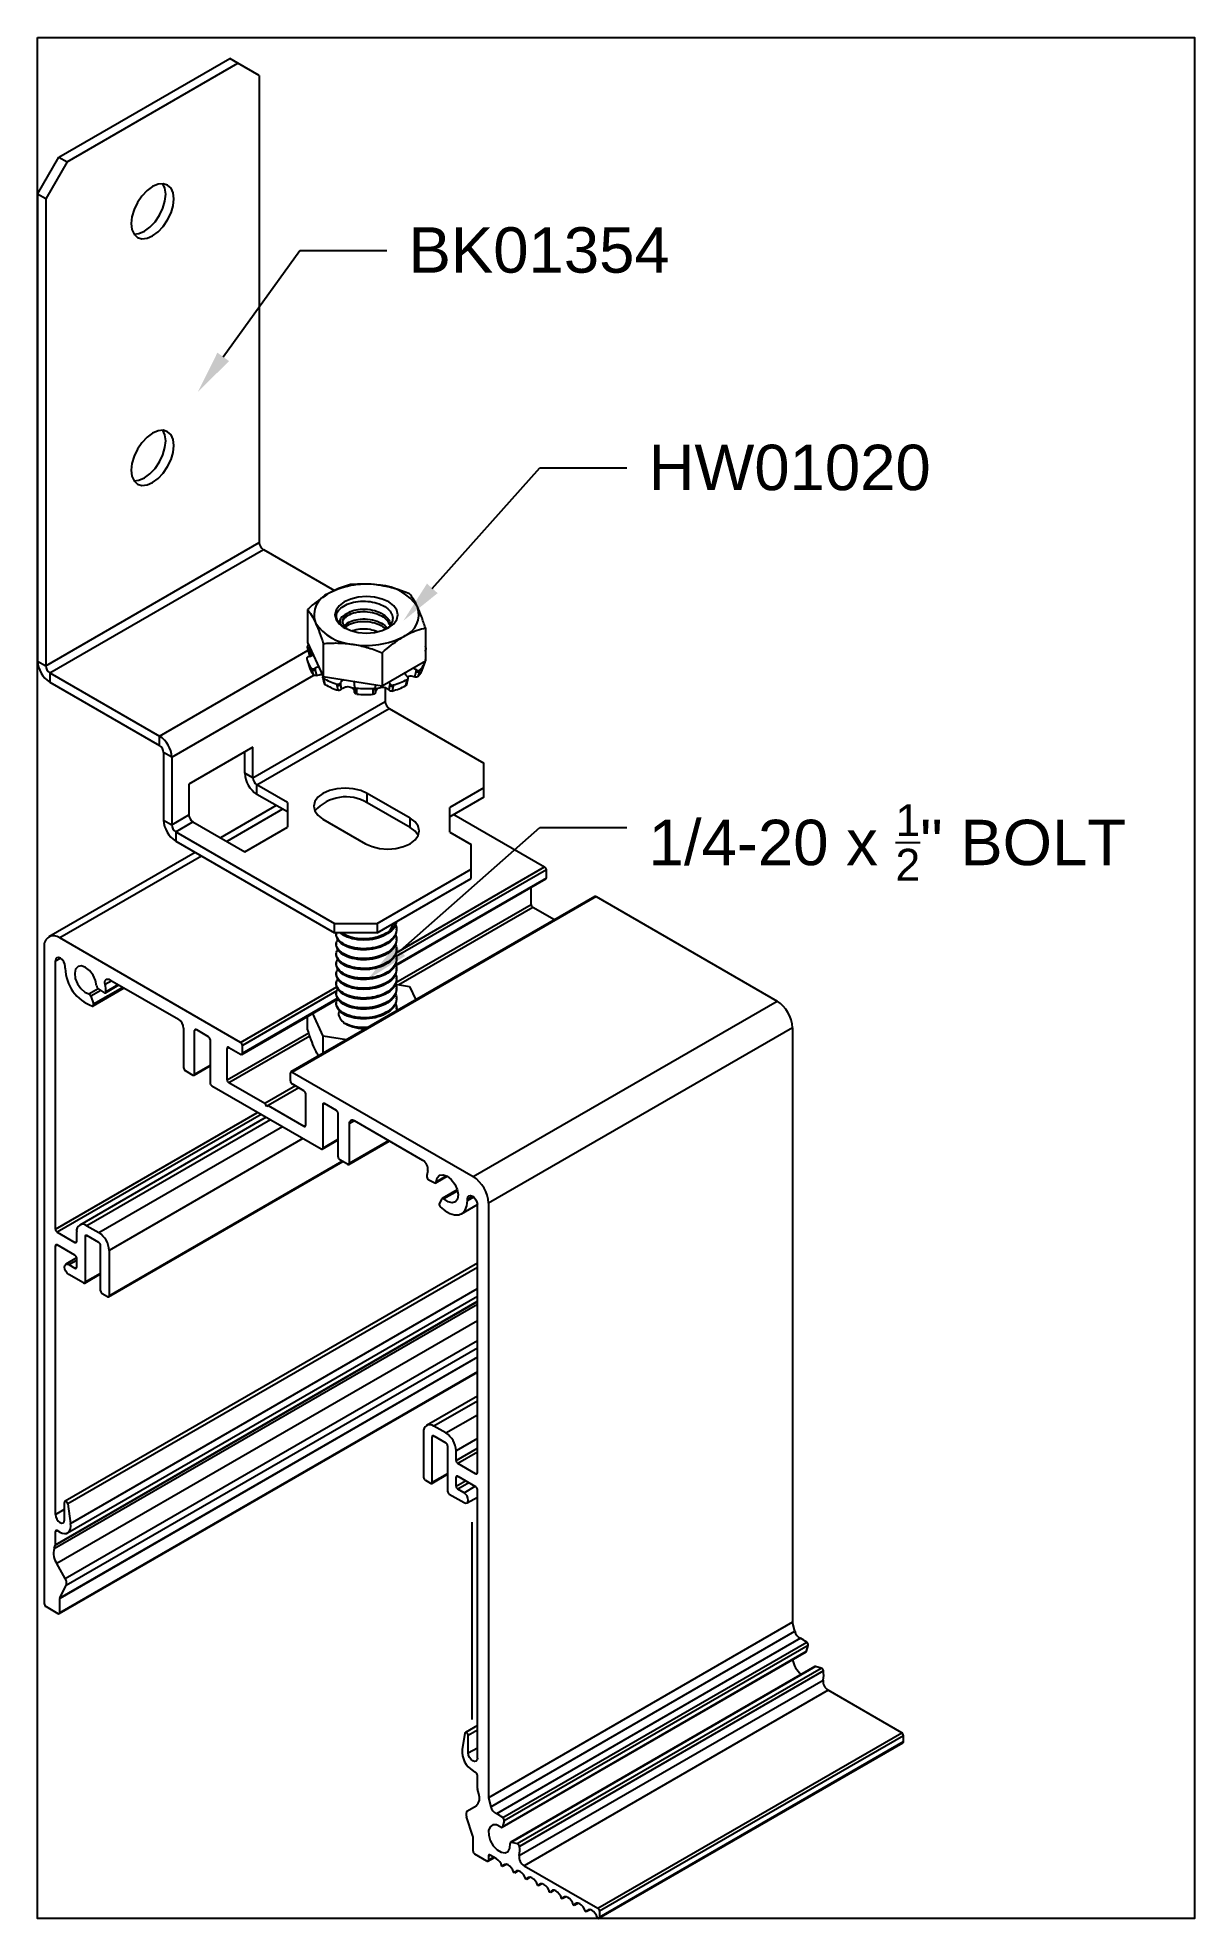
# Model space of a CAD drawing. Extents: x 0 to 4.79, y -7.78 to 0.
import ezdxf
from ezdxf import colors
from ezdxf.entities.mleader import LeaderData, LeaderLine
from ezdxf.math import Vec2, Vec3

# ---------------------------------------------------------------- set-up
doc = ezdxf.new("R2010")
doc.units = 0
doc.header["$LTSCALE"] = 0.5
doc.header["$MEASUREMENT"] = 0
for name, color, linetype in [('FAB DWG', 221, 'CONTINUOUS'), ('Hardware', 242, 'CONTINUOUS'), ('Housing', 150, 'CONTINUOUS'), ('Mounting', 4, 'CONTINUOUS')]:
    doc.layers.add(name, color=color, linetype=linetype)
doc.layers.add('Text-Unprinted', color=131, linetype='CONTINUOUS', plot=False)
doc.styles.get("Standard").update_dxf_attribs({"font": 'arial.ttf'})

msp = doc.modelspace()

# ---------------------------------------------------------------- linework, layer by layer
at = {"layer": 'Hardware', "transparency": 16777216}
for p, q in [((1.1172, -2.367), (1.1172, -2.5037)), ((1.6052, -2.4425), (1.6052, -2.5792)), ((1.116, -2.5233), (1.1181, -2.53)), ((1.1172, -2.5037), (1.1826, -2.6446)), ((1.1258, -2.553), (1.1182, -2.528)), ((1.1223, -2.5622), (1.1245, -2.5616)), ((1.1261, -2.5257), (1.124, -2.526)), ((1.124, -2.526), (1.1261, -2.5327)), ((1.1261, -2.5257), (1.1261, -2.5327)), ((1.1261, -2.5327), (1.1319, -2.5578)), ((1.1826, -2.5078), (1.1826, -2.6446)), ((1.4266, -2.5456), (1.4266, -2.6823)), ((1.6063, -2.5372), (1.6085, -2.5305)), ((1.1157, -2.5772), (1.1255, -2.6064)), ((1.1358, -2.6159), (1.1339, -2.6099)), ((1.1431, -2.6381), (1.1358, -2.6159)), ((1.1491, -2.6096), (1.1472, -2.6106)), ((1.1472, -2.6106), (1.1491, -2.6166)), ((1.1491, -2.6096), (1.1491, -2.6166)), ((1.1491, -2.6166), (1.1547, -2.6395)), ((1.1826, -2.6446), (1.4266, -2.6823)), ((1.4266, -2.6823), (1.6052, -2.5792)), ((1.5295, -2.6443), (1.531, -2.6457)), ((1.5618, -2.6457), (1.5673, -2.6229)), ((1.5673, -2.6159), (1.5673, -2.6229)), ((1.5692, -2.617), (1.5673, -2.6159)), ((1.5673, -2.6229), (1.5692, -2.617)), ((1.5808, -2.6226), (1.5737, -2.6446)), ((1.5827, -2.6167), (1.5808, -2.6226)), ((1.5966, -2.6073), (1.6041, -2.5846)), ((1.6041, -2.5846), (1.6063, -2.5783)), ((1.1798, -2.6474), (1.1814, -2.6531)), ((1.1825, -2.6508), (1.1841, -2.6565)), ((1.1841, -2.6565), (1.1894, -2.677)), ((1.2395, -2.681), (1.2385, -2.6756)), ((1.2437, -2.701), (1.2395, -2.681)), ((1.2531, -2.6696), (1.2522, -2.6712)), ((1.2522, -2.6712), (1.2531, -2.6766)), ((1.2531, -2.6696), (1.2531, -2.6766)), ((1.2531, -2.6766), (1.2564, -2.6979)), ((1.3111, -2.6853), (1.3115, -2.6907)), ((1.3113, -2.6833), (1.3117, -2.6816)), ((1.3124, -2.7093), (1.3117, -2.6886)), ((1.3194, -2.6921), (1.3199, -2.6974)), ((1.3199, -2.6974), (1.3207, -2.7168)), ((1.3892, -2.7178), (1.3896, -2.6985)), ((1.3896, -2.6985), (1.39, -2.6932)), ((1.3984, -2.6899), (1.398, -2.7106)), ((1.3985, -2.679), (1.3984, -2.6829)), ((1.3984, -2.6829), (1.3987, -2.6846)), ((1.3985, -2.6915), (1.3989, -2.6861)), ((1.458, -2.6727), (1.4533, -2.6669)), ((1.455, -2.7009), (1.458, -2.6797)), ((1.458, -2.6727), (1.458, -2.6797)), ((1.4589, -2.6743), (1.458, -2.6727)), ((1.458, -2.6797), (1.4589, -2.6743)), ((1.4714, -2.6845), (1.4675, -2.7044)), ((1.4723, -2.6791), (1.4714, -2.6845)), ((1.524, -2.682), (1.5289, -2.6617)), ((1.5277, -2.6778), (1.5321, -2.658)), ((1.5289, -2.6617), (1.5304, -2.656)), ((1.5321, -2.6581), (1.5336, -2.6524)), ((1.2362, -3.7083), (1.2362, -3.7135)), ((1.4862, -3.693), (1.4862, -3.6879)), ((1.4862, -3.7339), (1.4862, -3.7288)), ((1.2362, -3.7492), (1.2362, -3.7543)), ((1.2362, -3.79), (1.2362, -3.7951)), ((1.4862, -3.7747), (1.4862, -3.7696)), ((1.4862, -3.8155), (1.4862, -3.8104)), ((1.2362, -3.8308), (1.2362, -3.8359)), ((1.2362, -3.8717), (1.2362, -3.8768)), ((1.4862, -3.8563), (1.4862, -3.8512)), ((1.2362, -3.9125), (1.2362, -3.9176)), ((1.2362, -3.9533), (1.2362, -3.9584)), ((1.4814, -3.9177), (1.5398, -3.9268)), ((1.4862, -3.8972), (1.4862, -3.8921)), ((1.4862, -3.938), (1.4862, -3.9329)), ((1.5398, -3.9268), (1.5656, -3.9824)), ((1.1826, -4.133), (1.1388, -4.0387)), ((1.2362, -3.9941), (1.2362, -3.9992)), ((1.4862, -3.9788), (1.4862, -3.9737)), ((1.4862, -4.0197), (1.4862, -4.0146)), ((1.1172, -4.1038), (1.1172, -4.0511)), ((1.279, -4.1479), (1.1826, -4.133)), ((1.1826, -4.2036), (1.1826, -4.133))]:
    msp.add_line(p, q, dxfattribs=at)
at = {"layer": 'Hardware', "transparency": 16777216, "flags": 128}
msp.add_lwpolyline([(1.4534, -2.3356), (1.4264, -2.3236), (1.3949, -2.3161), (1.3612, -2.3135), (1.3274, -2.3161), (1.296, -2.3236), (1.269, -2.3356), (1.2482, -2.3511), (1.2352, -2.3693), (1.2308, -2.3888), (1.2352, -2.4083), (1.2482, -2.4264), (1.269, -2.442), (1.296, -2.454), (1.3274, -2.4615), (1.3612, -2.4641), (1.3949, -2.4615), (1.4264, -2.454), (1.4534, -2.442), (1.4741, -2.4264), (1.4871, -2.4083), (1.4916, -2.3888), (1.4871, -2.3693), (1.4741, -2.3511), (1.4534, -2.3356)], dxfattribs=at)
at = {"layer": 'Hardware', "transparency": 16777216}
for centre, radius, start, end in [((1.2406, -2.3894), 0.0962, 110.74208, 199.461), ((1.3608, -2.5977), 0.3358, 80.2289, 117.35717), ((1.4058, -2.4661), 0.1997, 33.43888, 86.5665), ((1.3034, -2.3821), 0.0691, 195.87776, 241.97418), ((1.4818, -2.3881), 0.0962, 290.74208, 19.461), ((1.3165, -2.3114), 0.1997, 213.43888, 266.5665), ((1.3616, -2.1798), 0.3358, 260.2289, 297.35717), ((1.2086, -2.5537), 0.0981, 154.03865, 160.69898), ((1.124, -2.526), 0.00709, 214.89028, 287.75569), ((1.5191, -2.5517), 0.0923, 14.38289, 21.18266), ((1.6032, -2.5361), 0.00329, 305.92552, 341.06183), ((1.2152, -2.5436), 0.1049, 195.08451, 219.24134), ((1.2243, -2.5722), 0.1046, 199.12164, 219.06495), ((1.1429, -2.6074), 0.0111, 230.07355, 303.82893), ((1.5739, -2.6135), 0.0115, 235.09087, 307.47086), ((1.4944, -2.5703), 0.1087, 316.88065, 340.06796), ((1.4999, -2.5395), 0.1132, 316.99539, 339.95322), ((1.1868, -2.6515), 0.00565, 197.05421, 241.76044), ((1.3241, -2.4068), 0.282, 239.8746, 252.34173), ((1.3255, -2.4429), 0.2708, 239.81189, 252.40445), ((1.2433, -2.6695), 0.0121, 251.51123, 323.83651), ((1.3196, -2.6892), 0.00822, 190.12468, 271.80993), ((1.3612, -2.2631), 0.4311, 264.43904, 273.82884), ((1.3612, -2.3049), 0.4139, 264.39181, 273.87606), ((1.3902, -2.69), 0.00847, 266.46936, 350.26105), ((1.4679, -2.6731), 0.0119, 213.72895, 287.24483), ((1.3898, -2.4262), 0.2888, 285.61059, 297.67169), ((1.391, -2.3895), 0.3008, 285.67066, 297.61162), ((1.5265, -2.6564), 0.00581, 294.96878, 343.64219), ((1.4236, -3.646), 0.0629, 294.37466, 348.30833), ((1.3576, -3.9217), 0.1804, 241.95976, 271.1441)]:
    msp.add_arc(centre, radius, start, end, dxfattribs=at)
for points, knots in [([(1.2065, -2.2995), (1.1832, -2.3149), (1.1529, -2.3348), (1.1238, -2.361), (1.1172, -2.367)], [0, 0, 0, 0, 0.7718898, 1, 1, 1, 1]), ([(1.2958, -2.2639), (1.2736, -2.2703), (1.2441, -2.2788), (1.2139, -2.2954), (1.2065, -2.2995)], [0, 0, 0, 0, 0.754682, 1, 1, 1, 1]), ([(1.2369, -2.401), (1.2368, -2.3987), (1.2361, -2.3887), (1.243, -2.3711), (1.2651, -2.3518), (1.2975, -2.3379), (1.3363, -2.3316), (1.3769, -2.333), (1.4145, -2.3424), (1.4449, -2.3582), (1.4647, -2.3789), (1.4722, -2.4021), (1.4658, -2.4244), (1.456, -2.4394), (1.447, -2.4445), (1.4469, -2.4446)], [0, 0, 0, 0, 0.02874, 0.124331, 0.216902, 0.309459, 0.399958, 0.489499, 0.577924, 0.664464, 0.750808, 0.834361, 0.917973, 0.999148, 1, 1, 1, 1]), ([(1.4178, -2.2668), (1.4149, -2.2664), (1.393, -2.2631), (1.3517, -2.2602), (1.3146, -2.2627), (1.2958, -2.2639)], [0, 0, 0, 0, 0.0700689, 0.5307735, 1, 1, 1, 1]), ([(1.5398, -2.3016), (1.52, -2.2941), (1.48, -2.2789), (1.4387, -2.2709), (1.4178, -2.2668)], [0, 0, 0, 0, 0.495458, 1, 1, 1, 1]), ([(1.5725, -2.3561), (1.5717, -2.3545), (1.5658, -2.342), (1.5548, -2.3216), (1.5448, -2.3083), (1.5398, -2.3016)], [0, 0, 0, 0, 0.0700689, 0.5307735, 1, 1, 1, 1]), ([(1.1172, -2.367), (1.1225, -2.374), (1.1332, -2.3881), (1.1443, -2.4103), (1.1499, -2.4215)], [0, 0, 0, 0, 0.495458, 1, 1, 1, 1]), ([(1.2774, -2.3861), (1.2706, -2.3896), (1.257, -2.3966), (1.2499, -2.412), (1.2533, -2.4279), (1.2636, -2.4392), (1.2731, -2.4442), (1.2744, -2.4449)], [0, 0, 0, 0, 0.229107, 0.458139, 0.696559, 0.958208, 1, 1, 1, 1]), ([(1.2641, -2.4219), (1.2638, -2.4211), (1.2611, -2.4134), (1.2723, -2.3987), (1.2973, -2.3825), (1.3349, -2.3743), (1.3768, -2.3756), (1.4157, -2.3871), (1.4463, -2.4066), (1.4539, -2.4237), (1.4577, -2.4322)], [0, 0, 0, 0, 0.0164063, 0.1576714, 0.2973665, 0.4390262, 0.5784583, 0.7203203, 0.8596596, 1, 1, 1, 1]), ([(1.2828, -2.4479), (1.279, -2.445), (1.2685, -2.4371), (1.2622, -2.4207), (1.2638, -2.402), (1.273, -2.3912), (1.2774, -2.3861)], [0, 0, 0, 0, 0.164494, 0.453418, 0.742342, 1, 1, 1, 1]), ([(1.2713, -2.437), (1.2729, -2.4335), (1.2772, -2.4239), (1.3014, -2.4124), (1.3358, -2.405), (1.377, -2.4062), (1.4151, -2.4179), (1.4402, -2.4319), (1.4457, -2.4424), (1.4469, -2.4446)], [0, 0, 0, 0, 0.0912676, 0.2533956, 0.4185117, 0.595954, 0.7764885, 0.9538125, 1, 1, 1, 1]), ([(1.2774, -2.3861), (1.2849, -2.3812), (1.3002, -2.3713), (1.3362, -2.3642), (1.3767, -2.3654), (1.4161, -2.3768), (1.445, -2.3965), (1.4595, -2.4167), (1.4576, -2.4288), (1.4571, -2.4321)], [0, 0, 0, 0, 0.146014, 0.29472, 0.454526, 0.617117, 0.776817, 0.939418, 1, 1, 1, 1]), ([(1.6052, -2.4425), (1.5999, -2.4266), (1.5891, -2.3945), (1.5781, -2.369), (1.5725, -2.3561)], [0, 0, 0, 0, 0.495458, 1, 1, 1, 1]), ([(1.1499, -2.4215), (1.1507, -2.4232), (1.1565, -2.4359), (1.1676, -2.4633), (1.1775, -2.4929), (1.1826, -2.5078)], [0, 0, 0, 0, 0.070069, 0.530774, 1, 1, 1, 1]), ([(1.2738, -2.4403), (1.2738, -2.4403), (1.2773, -2.4336), (1.2988, -2.4236), (1.3345, -2.4151), (1.3767, -2.4165), (1.4165, -2.4276), (1.4343, -2.4415), (1.4431, -2.4484)], [0, 0, 0, 0, 0.00086, 0.199688, 0.401312, 0.599766, 0.801678, 1, 1, 1, 1]), ([(1.3021, -2.4543), (1.313, -2.4515), (1.3355, -2.4456), (1.3748, -2.4465), (1.3972, -2.4543), (1.4074, -2.4579)], [0, 0, 0, 0, 0.336444, 0.698998, 1, 1, 1, 1]), ([(1.4266, -2.5456), (1.4332, -2.5396), (1.4623, -2.5134), (1.4925, -2.4935), (1.5159, -2.4781)], [0, 0, 0, 0, 0.22811, 1, 1, 1, 1]), ([(1.5159, -2.4781), (1.5233, -2.474), (1.5535, -2.4574), (1.5829, -2.4489), (1.6052, -2.4425)], [0, 0, 0, 0, 0.245318, 1, 1, 1, 1]), ([(1.1223, -2.5622), (1.1213, -2.5625), (1.1191, -2.5633), (1.1164, -2.5651), (1.1145, -2.5671), (1.1136, -2.5692), (1.1138, -2.5704), (1.1139, -2.5709)], [0, 0, 0, 0, 0.209349, 0.418698, 0.628046, 0.83739, 1, 1, 1, 1]), ([(1.1161, -2.5213), (1.116, -2.522), (1.1157, -2.5232), (1.1168, -2.5247), (1.1188, -2.5258), (1.1213, -2.5262), (1.1232, -2.5261), (1.124, -2.526)], [0, 0, 0, 0, 0.209349, 0.418699, 0.628042, 0.837386, 1, 1, 1, 1]), ([(1.1245, -2.5616), (1.1281, -2.5604), (1.134, -2.5585), (1.1387, -2.5552), (1.1405, -2.5539)], [0, 0, 0, 0, 0.6117854, 1, 1, 1, 1]), ([(1.1319, -2.5578), (1.131, -2.5577), (1.129, -2.5576), (1.1268, -2.5567), (1.1256, -2.5553), (1.1255, -2.5539), (1.1257, -2.5531), (1.1258, -2.553)], [0, 0, 0, 0, 0.2366571, 0.4733068, 0.7101462, 0.9472217, 1, 1, 1, 1]), ([(1.1826, -2.5078), (1.2024, -2.5065), (1.2424, -2.5036), (1.2837, -2.5084), (1.3046, -2.5108)], [0, 0, 0, 0, 0.495458, 1, 1, 1, 1]), ([(1.3046, -2.5108), (1.3075, -2.5112), (1.3294, -2.5148), (1.3706, -2.5246), (1.4078, -2.5386), (1.4266, -2.5456)], [0, 0, 0, 0, 0.070069, 0.530774, 1, 1, 1, 1]), ([(1.6052, -2.533), (1.6054, -2.533), (1.6065, -2.5328), (1.6078, -2.5318), (1.6087, -2.5304), (1.6086, -2.5293), (1.6085, -2.5288)], [0, 0, 0, 0, 0.077512, 0.409734, 0.741949, 1, 1, 1, 1]), ([(1.1339, -2.6099), (1.1345, -2.6105), (1.1356, -2.6116), (1.1384, -2.6124), (1.1415, -2.6125), (1.1446, -2.6118), (1.1464, -2.611), (1.1472, -2.6106)], [0, 0, 0, 0, 0.209349, 0.418699, 0.628042, 0.837386, 1, 1, 1, 1]), ([(1.1547, -2.6395), (1.1537, -2.6398), (1.1515, -2.6405), (1.1482, -2.6406), (1.1454, -2.6399), (1.1438, -2.6389), (1.1432, -2.6382), (1.1431, -2.6381)], [0, 0, 0, 0, 0.236657, 0.473307, 0.710146, 0.947222, 1, 1, 1, 1]), ([(1.164, -2.6047), (1.1625, -2.6049), (1.1573, -2.6055), (1.1525, -2.6079), (1.1491, -2.6096)], [0, 0, 0, 0, 0.289427, 1, 1, 1, 1]), ([(1.1547, -2.6395), (1.1563, -2.639), (1.1614, -2.6372), (1.17, -2.6357), (1.1762, -2.6366), (1.1791, -2.6371)], [0, 0, 0, 0, 0.192422, 0.626463, 1, 1, 1, 1]), ([(1.1813, -2.6419), (1.1811, -2.6422), (1.1802, -2.6431), (1.1796, -2.645), (1.1796, -2.6475), (1.1807, -2.6495), (1.182, -2.6504), (1.1825, -2.6508)], [0, 0, 0, 0, 0.076036, 0.320684, 0.565331, 0.809973, 1, 1, 1, 1]), ([(1.5207, -2.6268), (1.5206, -2.6276), (1.5201, -2.6308), (1.5228, -2.6372), (1.5272, -2.6419), (1.5295, -2.6443)], [0, 0, 0, 0, 0.129143, 0.551741, 1, 1, 1, 1]), ([(1.5299, -2.6451), (1.5308, -2.6446), (1.5339, -2.6426), (1.5415, -2.6415), (1.5516, -2.6421), (1.5585, -2.6442), (1.5618, -2.6456), (1.5618, -2.6457)], [0, 0, 0, 0, 0.112847, 0.399189, 0.692443, 0.997436, 1, 1, 1, 1]), ([(1.5304, -2.656), (1.5312, -2.6555), (1.5327, -2.6545), (1.5338, -2.6523), (1.5338, -2.6498), (1.5328, -2.6475), (1.5315, -2.6463), (1.531, -2.6457)], [0, 0, 0, 0, 0.2093493, 0.418699, 0.6280417, 0.8373864, 1, 1, 1, 1]), ([(1.5673, -2.6159), (1.564, -2.6141), (1.5589, -2.6115), (1.5533, -2.6106), (1.5513, -2.6103)], [0, 0, 0, 0, 0.649103, 1, 1, 1, 1]), ([(1.5737, -2.6446), (1.5731, -2.6451), (1.5719, -2.6461), (1.569, -2.6469), (1.5658, -2.6469), (1.5633, -2.6463), (1.562, -2.6457), (1.5618, -2.6457)], [0, 0, 0, 0, 0.237153, 0.474307, 0.711427, 0.948345, 1, 1, 1, 1]), ([(1.5692, -2.617), (1.5701, -2.6175), (1.5721, -2.6185), (1.5755, -2.6191), (1.5787, -2.6189), (1.5812, -2.6181), (1.5822, -2.6171), (1.5827, -2.6167)], [0, 0, 0, 0, 0.209349, 0.418698, 0.628046, 0.83739, 1, 1, 1, 1]), ([(1.6063, -2.5783), (1.6064, -2.5776), (1.6066, -2.5763), (1.606, -2.5747), (1.6052, -2.5739), (1.6052, -2.5738)], [0, 0, 0, 0, 0.469691, 0.939382, 1, 1, 1, 1]), ([(1.1813, -2.6531), (1.1823, -2.6564), (1.1843, -2.6633), (1.1856, -2.6698), (1.1862, -2.6731)], [0, 0, 0, 0, 0.476395, 1, 1, 1, 1]), ([(1.1894, -2.677), (1.1887, -2.6764), (1.1872, -2.6754), (1.1868, -2.6738), (1.1865, -2.6731)], [0, 0, 0, 0, 0.5, 1, 1, 1, 1]), ([(1.2385, -2.6756), (1.2395, -2.6758), (1.2416, -2.6763), (1.245, -2.676), (1.2482, -2.6748), (1.2507, -2.6732), (1.2517, -2.6718), (1.2522, -2.6712)], [0, 0, 0, 0, 0.209349, 0.418699, 0.628042, 0.837386, 1, 1, 1, 1]), ([(1.2564, -2.6979), (1.2556, -2.6986), (1.2541, -2.6999), (1.2509, -2.7012), (1.2476, -2.7017), (1.2451, -2.7014), (1.2439, -2.7011), (1.2437, -2.701)], [0, 0, 0, 0, 0.236657, 0.473307, 0.710146, 0.947222, 1, 1, 1, 1]), ([(1.2672, -2.6577), (1.2646, -2.6591), (1.2586, -2.6622), (1.2551, -2.667), (1.2531, -2.6696)], [0, 0, 0, 0, 0.450051, 1, 1, 1, 1]), ([(1.2564, -2.6979), (1.2574, -2.6968), (1.2608, -2.6934), (1.2684, -2.6889), (1.2791, -2.686), (1.2898, -2.6861), (1.2992, -2.6889), (1.3066, -2.6941), (1.3114, -2.7011), (1.3124, -2.7065), (1.3124, -2.7093), (1.3124, -2.7093)], [0, 0, 0, 0, 0.062961, 0.204476, 0.34325, 0.476408, 0.604886, 0.732413, 0.863019, 0.998853, 1, 1, 1, 1]), ([(1.3117, -2.6816), (1.3119, -2.6806), (1.3127, -2.6768), (1.3123, -2.6704), (1.309, -2.6659), (1.3076, -2.6639)], [0, 0, 0, 0, 0.156093, 0.62161, 1, 1, 1, 1]), ([(1.3113, -2.6833), (1.3111, -2.6841), (1.3109, -2.6859), (1.312, -2.6883), (1.314, -2.6904), (1.3166, -2.6917), (1.3186, -2.692), (1.3194, -2.6921)], [0, 0, 0, 0, 0.209349, 0.418698, 0.628046, 0.83739, 1, 1, 1, 1]), ([(1.3207, -2.7168), (1.3197, -2.7166), (1.3175, -2.7162), (1.3148, -2.7146), (1.313, -2.7124), (1.3124, -2.7106), (1.3124, -2.7095), (1.3124, -2.7093)], [0, 0, 0, 0, 0.2371533, 0.4743071, 0.7114274, 0.9483449, 1, 1, 1, 1]), ([(1.398, -2.7106), (1.3979, -2.7115), (1.3976, -2.7132), (1.3958, -2.7154), (1.3932, -2.717), (1.3908, -2.7177), (1.3894, -2.7178), (1.3892, -2.7178)], [0, 0, 0, 0, 0.236657, 0.473307, 0.710146, 0.947222, 1, 1, 1, 1]), ([(1.39, -2.6932), (1.3911, -2.693), (1.3933, -2.6927), (1.3961, -2.6912), (1.398, -2.6891), (1.399, -2.6868), (1.3988, -2.6853), (1.3987, -2.6846)], [0, 0, 0, 0, 0.209349, 0.418699, 0.628042, 0.837386, 1, 1, 1, 1]), ([(1.398, -2.7106), (1.3982, -2.7094), (1.3986, -2.7053), (1.4019, -2.6987), (1.409, -2.6924), (1.4184, -2.6888), (1.4286, -2.6879), (1.4388, -2.6898), (1.4481, -2.6942), (1.453, -2.6985), (1.455, -2.7009), (1.455, -2.7009)], [0, 0, 0, 0, 0.062895, 0.204412, 0.343188, 0.476348, 0.604828, 0.732354, 0.862958, 0.998789, 1, 1, 1, 1]), ([(1.4675, -2.7044), (1.4665, -2.7046), (1.4644, -2.705), (1.4609, -2.7046), (1.4578, -2.7034), (1.4559, -2.7019), (1.4552, -2.701), (1.455, -2.7009)], [0, 0, 0, 0, 0.237153, 0.474307, 0.711427, 0.948345, 1, 1, 1, 1]), ([(1.4589, -2.6743), (1.4594, -2.6751), (1.4605, -2.6767), (1.4632, -2.6784), (1.4664, -2.6795), (1.4696, -2.6797), (1.4715, -2.6793), (1.4723, -2.6791)], [0, 0, 0, 0, 0.209349, 0.418698, 0.628046, 0.83739, 1, 1, 1, 1]), ([(1.5272, -2.6777), (1.527, -2.6785), (1.5266, -2.68), (1.5251, -2.6814), (1.5241, -2.6819), (1.524, -2.682)], [0, 0, 0, 0, 0.449672, 0.899793, 1, 1, 1, 1]), ([(1.4805, -3.6701), (1.483, -3.676), (1.4897, -3.6919), (1.4792, -3.7189), (1.452, -3.7454), (1.4102, -3.764), (1.3612, -3.7722), (1.3121, -3.7691), (1.2704, -3.7556), (1.2431, -3.7342), (1.2347, -3.7156), (1.2365, -3.706), (1.2368, -3.7048)], [0, 0, 0, 0, 0.0636348, 0.1711064, 0.2785781, 0.3860497, 0.4935213, 0.6009929, 0.7084645, 0.8159362, 0.9234078, 0.9385374, 0.9385374, 0.9385374, 0.9385374]), ([(1.4805, -3.7109), (1.483, -3.7168), (1.4897, -3.7328), (1.4792, -3.7597), (1.452, -3.7862), (1.4102, -3.8048), (1.3612, -3.813), (1.3121, -3.8099), (1.2704, -3.7964), (1.2431, -3.775), (1.2325, -3.7514), (1.2399, -3.7372), (1.243, -3.7313)], [0, 0, 0, 0, 0.063635, 0.171106, 0.278578, 0.38605, 0.493521, 0.600993, 0.708465, 0.815936, 0.923408, 1, 1, 1, 1]), ([(1.4849, -3.6589), (1.4833, -3.6669), (1.4785, -3.685), (1.4516, -3.7097), (1.4103, -3.7283), (1.3612, -3.7365), (1.312, -3.7334), (1.275, -3.7213), (1.2576, -3.7099), (1.2521, -3.7048)], [0.0269497, 0.0269497, 0.0269497, 0.0269497, 0.125, 0.25, 0.375, 0.5, 0.625, 0.75, 0.8362457, 0.8362457, 0.8362457, 0.8362457]), ([(1.4496, -3.7032), (1.4367, -3.71), (1.4109, -3.7235), (1.361, -3.7313), (1.3121, -3.7283), (1.2782, -3.7173), (1.2628, -3.7079), (1.2586, -3.7048)], [0, 0, 0, 0, 0.1377951, 0.2755902, 0.4133853, 0.5511804, 0.6132941, 0.6132941, 0.6132941, 0.6132941]), ([(1.4714, -3.6667), (1.4694, -3.6755), (1.4635, -3.6884), (1.4531, -3.6995), (1.4496, -3.7032)], [0.6819343, 0.6819343, 0.6819343, 0.6819343, 0.8942625, 1, 1, 1, 1]), ([(1.4805, -3.7517), (1.483, -3.7577), (1.4897, -3.7736), (1.4792, -3.8005), (1.452, -3.827), (1.4102, -3.8457), (1.3612, -3.8538), (1.3121, -3.8508), (1.2704, -3.8372), (1.2431, -3.8158), (1.2325, -3.7923), (1.2399, -3.7781), (1.243, -3.7721)], [0, 0, 0, 0, 0.0636348, 0.1711064, 0.2785781, 0.3860497, 0.4935213, 0.6009929, 0.7084645, 0.8159362, 0.9234078, 1, 1, 1, 1]), ([(1.4805, -3.7926), (1.483, -3.7985), (1.4897, -3.8144), (1.4792, -3.8414), (1.452, -3.8679), (1.4102, -3.8865), (1.3612, -3.8947), (1.3121, -3.8916), (1.2704, -3.8781), (1.2431, -3.8567), (1.2325, -3.8331), (1.2399, -3.8189), (1.243, -3.813)], [0, 0, 0, 0, 0.063635, 0.171106, 0.278578, 0.38605, 0.493521, 0.600993, 0.708465, 0.815936, 0.923408, 1, 1, 1, 1]), ([(1.4805, -3.8334), (1.483, -3.8393), (1.4897, -3.8552), (1.4792, -3.8822), (1.452, -3.9087), (1.4102, -3.9273), (1.3612, -3.9355), (1.3121, -3.9324), (1.2704, -3.9189), (1.2431, -3.8975), (1.2325, -3.8739), (1.2399, -3.8597), (1.243, -3.8538)], [0, 0, 0, 0, 0.063635, 0.171106, 0.278578, 0.38605, 0.493521, 0.600993, 0.708465, 0.815936, 0.923408, 1, 1, 1, 1]), ([(1.4805, -3.8742), (1.483, -3.8801), (1.4897, -3.8961), (1.4792, -3.923), (1.452, -3.9495), (1.4102, -3.9681), (1.3612, -3.9763), (1.3121, -3.9732), (1.2704, -3.9597), (1.2431, -3.9383), (1.2325, -3.9148), (1.2399, -3.9005), (1.243, -3.8946)], [0, 0, 0, 0, 0.063635, 0.171106, 0.278578, 0.38605, 0.493521, 0.600993, 0.708465, 0.815936, 0.923408, 1, 1, 1, 1]), ([(1.4805, -3.915), (1.483, -3.921), (1.4897, -3.9369), (1.4792, -3.9638), (1.452, -3.9903), (1.4102, -4.009), (1.3612, -4.0171), (1.3121, -4.0141), (1.2704, -4.0005), (1.2431, -3.9792), (1.2325, -3.9556), (1.2399, -3.9414), (1.243, -3.9354)], [0, 0, 0, 0, 0.063635, 0.171106, 0.278578, 0.38605, 0.493521, 0.600993, 0.708465, 0.815936, 0.923408, 1, 1, 1, 1]), ([(1.4805, -3.9559), (1.483, -3.9618), (1.4897, -3.9777), (1.4792, -4.0047), (1.452, -4.0312), (1.4102, -4.0498), (1.3612, -4.058), (1.3121, -4.0549), (1.2704, -4.0414), (1.2431, -4.02), (1.2325, -3.9964), (1.2399, -3.9822), (1.243, -3.9763)], [0, 0, 0, 0, 0.063635, 0.171106, 0.278578, 0.38605, 0.493521, 0.600993, 0.708465, 0.815936, 0.923408, 1, 1, 1, 1]), ([(1.249, -4.0269), (1.2481, -4.0289), (1.2439, -4.0379), (1.2486, -4.0552), (1.2599, -4.0711), (1.2704, -4.0791), (1.2728, -4.0809)], [0, 0, 0, 0, 0.111578, 0.480391, 0.88061, 1, 1, 1, 1]), ([(1.4805, -3.9967), (1.483, -4.0026), (1.4875, -4.0134), (1.4861, -4.0244), (1.4845, -4.0293)], [0, 0, 0, 0, 0.0898208, 0.1628734, 0.1628734, 0.1628734, 0.1628734]), ([(1.1499, -4.1901), (1.1491, -4.1884), (1.1432, -4.1757), (1.1322, -4.1483), (1.1222, -4.1187), (1.1172, -4.1038)], [0, 0, 0, 0, 0.070069, 0.530774, 1, 1, 1, 1]), ([(1.3682, -4.0964), (1.3658, -4.0966), (1.3471, -4.0979), (1.3115, -4.0961), (1.2857, -4.0859), (1.2728, -4.0809)], [0.6750929, 0.6750929, 0.6750929, 0.6750929, 0.6966069, 0.8483035, 1, 1, 1, 1])]:
    msp.add_open_spline(points, degree=3, knots=knots, dxfattribs=at)
for points in [[(1.4862, -3.693), (1.4843, -3.7033), (1.4805, -3.7239), (1.4516, -3.7505), (1.4103, -3.7691), (1.3612, -3.7773), (1.312, -3.7742), (1.2707, -3.7607), (1.2418, -3.7392), (1.2381, -3.722), (1.2362, -3.7135)], [(1.4862, -3.7339), (1.4843, -3.7442), (1.4805, -3.7648), (1.4516, -3.7913), (1.4103, -3.8099), (1.3612, -3.8181), (1.312, -3.815), (1.2707, -3.8015), (1.2418, -3.7801), (1.2381, -3.7629), (1.2362, -3.7543)], [(1.4862, -3.7747), (1.4843, -3.785), (1.4805, -3.8056), (1.4516, -3.8321), (1.4103, -3.8508), (1.3612, -3.8589), (1.312, -3.8559), (1.2707, -3.8424), (1.2418, -3.8209), (1.2381, -3.8037), (1.2362, -3.7951)], [(1.4862, -3.8155), (1.4843, -3.8258), (1.4805, -3.8464), (1.4516, -3.873), (1.4103, -3.8916), (1.3612, -3.8998), (1.312, -3.8967), (1.2707, -3.8832), (1.2418, -3.8617), (1.2381, -3.8445), (1.2362, -3.8359)], [(1.4862, -3.8563), (1.4843, -3.8666), (1.4805, -3.8872), (1.4516, -3.9138), (1.4103, -3.9324), (1.3612, -3.9406), (1.312, -3.9375), (1.2707, -3.924), (1.2418, -3.9025), (1.2381, -3.8854), (1.2362, -3.8768)], [(1.4862, -3.8972), (1.4843, -3.9075), (1.4805, -3.9281), (1.4516, -3.9546), (1.4103, -3.9732), (1.3612, -3.9814), (1.312, -3.9783), (1.2707, -3.9648), (1.2418, -3.9434), (1.2381, -3.9262), (1.2362, -3.9176)], [(1.4862, -3.938), (1.4843, -3.9483), (1.4805, -3.9689), (1.4516, -3.9955), (1.4103, -4.0141), (1.3612, -4.0222), (1.312, -4.0192), (1.2707, -4.0057), (1.2418, -3.9842), (1.2381, -3.967), (1.2362, -3.9584)], [(1.4862, -3.9788), (1.4843, -3.9891), (1.4805, -4.0097), (1.4516, -4.0363), (1.4103, -4.0549), (1.3612, -4.0631), (1.312, -4.06), (1.2707, -4.0465), (1.2418, -4.025), (1.2381, -4.0078), (1.2362, -3.9992)], [(1.4862, -4.0197), (1.4856, -4.0229), (1.485, -4.0262), (1.4843, -4.0294)], [(1.1627, -4.215), (1.1585, -4.2074), (1.1542, -4.1987), (1.1499, -4.1901)]]:
    msp.add_open_spline(points, degree=3, dxfattribs=at)
at = {"layer": 'Housing', "transparency": 16777216}
for p, q in [((0.9879, -3.1781), (0.7566, -3.3116)), ((1.0143, -3.1933), (0.7829, -3.3268)), ((1.7231, -3.2152), (2.0988, -3.4321)), ((0.6521, -3.372), (0.0464, -3.7215)), ((0.6784, -3.3872), (0.0914, -3.726)), ((1.4821, -3.8371), (2.1059, -3.477)), ((1.4832, -3.8398), (2.1038, -3.4816)), ((1.4836, -3.7872), (2.0988, -3.4321)), ((2.1059, -3.4443), (1.4846, -3.803)), ((2.1059, -3.477), (2.1059, -3.4443)), ((2.3068, -3.5546), (1.0485, -4.2809)), ((2.3118, -3.555), (1.0535, -4.2814)), ((2.0427, -3.5875), (2.0427, -3.5169)), ((2.3118, -3.555), (3.0609, -3.9875)), ((1.4835, -3.9103), (2.0427, -3.5875)), ((2.0498, -3.5997), (1.4952, -3.9199)), ((2.1392, -3.6513), (2.0498, -3.5997)), ((0.8405, -4.1584), (0.0914, -3.726)), ((0.0278, -3.7627), (0.0278, -6.4812)), ((0.0737, -3.8214), (0.0941, -3.8097)), ((0.0737, -4.9314), (0.0737, -3.8214)), ((0.1145, -3.8518), (0.1145, -3.845)), ((0.2121, -3.958), (0.2508, -3.9357)), ((0.262, -3.9433), (0.2206, -3.9672)), ((0.2206, -3.9672), (0.2311, -3.9994)), ((0.2297, -4.0078), (0.3587, -3.9333)), ((0.2311, -3.9994), (0.3521, -3.9295)), ((0.2751, -3.9522), (0.2503, -3.9354)), ((0.3066, -3.9033), (0.2793, -3.919)), ((0.2807, -3.9531), (0.3368, -3.9207)), ((0.2828, -3.9485), (0.3338, -3.919)), ((0.2996, -3.8993), (0.5829, -4.0628)), ((0.8405, -4.1584), (1.2389, -3.9285)), ((1.2383, -3.9451), (0.8476, -4.1707)), ((0.8455, -4.2079), (1.2413, -3.9795)), ((0.8476, -4.2033), (1.2414, -3.976)), ((1.8026, -4.7138), (3.0609, -3.9875)), ((0.6041, -4.0995), (0.6041, -4.2628)), ((0.6571, -4.1056), (0.65, -4.1097)), ((0.65, -4.2894), (0.65, -4.1097)), ((0.6571, -4.1056), (0.7066, -4.1342)), ((0.7844, -4.3138), (1.1223, -4.1188)), ((3.1246, -4.0977), (1.8663, -4.8241)), ((3.1246, -4.0977), (3.1246, -6.5583)), ((0.7137, -4.1465), (0.7137, -4.3261)), ((0.7915, -4.1791), (0.7844, -4.1832)), ((0.7844, -4.3138), (0.7844, -4.1832)), ((1.127, -4.1324), (0.7915, -4.3261)), ((0.7915, -4.1791), (0.8405, -4.2074)), ((0.8476, -4.2033), (0.8476, -4.1707)), ((0.6111, -4.2751), (0.643, -4.2934)), ((0.648, -4.2939), (0.7137, -4.256)), ((0.65, -4.2894), (0.7137, -4.2526)), ((0.7207, -4.3383), (1.1733, -4.5996)), ((0.9399, -4.4118), (0.7915, -4.3261)), ((1.0672, -4.3383), (0.9399, -4.4118)), ((1.0814, -4.3465), (0.9541, -4.42)), ((1.0465, -4.3181), (1.0465, -4.2855)), ((1.0535, -4.2814), (1.8026, -4.7138)), ((1.1026, -4.3587), (1.0535, -4.3304)), ((0.9399, -4.4118), (0.947, -4.4241)), ((0.9541, -4.42), (0.947, -4.4241)), ((0.9541, -4.42), (1.1026, -4.5057)), ((1.1097, -4.5016), (1.1097, -4.371)), ((1.1874, -4.4118), (1.1804, -4.4159)), ((1.1804, -4.4159), (1.1804, -4.5955)), ((1.2369, -4.4404), (1.1874, -4.4118)), ((0.0737, -4.9314), (0.9109, -4.4481)), ((0.925, -4.4563), (0.0808, -4.9436)), ((0.9462, -4.4685), (0.1741, -4.9143)), ((0.9638, -4.4787), (0.2041, -4.9172)), ((0.2536, -4.9458), (1.0133, -4.5072)), ((1.1026, -4.5057), (1.1097, -4.5016)), ((1.244, -4.6322), (1.244, -4.4526)), ((1.3112, -4.4832), (1.29, -4.4955)), ((1.29, -4.4955), (1.29, -4.6588)), ((1.5944, -4.6467), (1.3112, -4.4832)), ((1.0982, -4.5562), (0.296, -5.0193)), ((1.1783, -4.6001), (1.244, -4.5622)), ((1.1804, -4.5955), (1.244, -4.5588)), ((1.2879, -4.6634), (1.4556, -4.5666)), ((1.29, -4.6588), (1.4526, -4.5649)), ((0.294, -5.2117), (1.2638, -4.6518)), ((0.296, -5.2071), (1.2608, -4.6501)), ((1.2829, -4.6629), (1.2511, -4.6445)), ((1.6189, -4.7279), (1.6437, -4.7398)), ((1.6481, -4.7399), (1.6958, -4.7124)), ((1.6502, -4.7357), (1.6932, -4.7109)), ((1.6735, -4.806), (1.6629, -4.826)), ((1.7372, -4.7685), (1.6749, -4.8045)), ((1.7386, -4.7738), (1.682, -4.8065)), ((1.7795, -4.8061), (1.7999, -4.7944)), ((1.7795, -4.8129), (1.8051, -4.7982)), ((1.7795, -4.8129), (1.7795, -4.8061)), ((1.8663, -4.8241), (1.8663, -7.2847)), ((1.7549, -4.8674), (1.8203, -4.8296)), ((1.8203, -5.9396), (1.8203, -4.8297)), ((0.0808, -4.9436), (0.1546, -4.9862)), ((0.1617, -4.9821), (0.1617, -4.9417)), ((0.2041, -4.9581), (0.197, -4.9621)), ((0.197, -4.9621), (0.197, -5.1499)), ((0.2041, -4.9172), (0.2536, -4.9458)), ((0.2536, -4.9866), (0.2041, -4.9581)), ((0.0808, -4.9967), (0.0737, -5.0008)), ((0.0737, -6.1126), (0.0737, -5.0008)), ((0.1546, -5.0393), (0.0808, -4.9967)), ((0.1616, -5.0507), (0.1165, -5.0767)), ((0.129, -5.078), (0.1617, -5.0591)), ((0.1546, -4.9862), (0.1617, -4.9821)), ((0.1617, -5.0887), (0.1617, -5.0515)), ((0.2607, -5.1867), (0.2607, -4.9989)), ((0.296, -5.0193), (0.296, -5.2071)), ((1.8203, -5.0721), (0.1134, -6.0575)), ((1.8203, -5.0903), (0.1253, -6.0687)), ((0.129, -5.078), (0.1546, -5.0928)), ((0.19, -5.154), (0.129, -5.1188)), ((0.1546, -5.0928), (0.1617, -5.0887)), ((0.195, -5.1545), (0.2607, -5.1166)), ((0.197, -5.1499), (0.2607, -5.1132)), ((0.1239, -6.1885), (1.8203, -5.2091)), ((0.1366, -6.1491), (1.8203, -5.1771)), ((0.289, -5.2112), (0.2678, -5.1989)), ((0.0682, -6.2537), (1.8203, -5.2422)), ((1.8203, -5.2319), (0.0733, -6.2404)), ((0.0737, -6.2379), (1.8203, -5.2296)), ((1.8203, -5.3103), (0.0789, -6.3155)), ((0.1142, -6.3767), (1.8203, -5.3918)), ((1.8203, -5.4243), (0.1184, -6.4068)), ((0.0893, -6.5225), (1.8203, -5.5232)), ((1.8203, -5.4618), (0.0914, -6.4599)), ((0.0914, -6.5179), (1.8203, -5.5198)), ((0.0921, -6.4568), (1.8203, -5.4591)), ((1.8203, -5.6223), (1.6104, -5.7434)), ((1.8203, -5.6426), (1.6404, -5.7464)), ((1.6899, -5.775), (1.6404, -5.7464)), ((1.6899, -5.775), (1.8203, -5.6997)), ((1.598, -5.7709), (1.598, -5.9587)), ((1.6404, -5.7872), (1.6334, -5.7913)), ((1.6334, -5.9791), (1.6334, -5.7913)), ((1.6404, -5.7872), (1.6899, -5.8158)), ((1.697, -5.828), (1.697, -6.0158)), ((1.8203, -5.7977), (1.7323, -5.8484)), ((1.7323, -5.8889), (1.8203, -5.8381)), ((1.7323, -5.8889), (1.7323, -5.8484)), ((1.8203, -5.8544), (1.7394, -5.9011)), ((1.8132, -5.9437), (1.7394, -5.9011)), ((1.6051, -5.9709), (1.6263, -5.9832)), ((1.6313, -5.9837), (1.697, -5.9457)), ((1.6334, -5.9791), (1.697, -5.9424)), ((1.7394, -5.9542), (1.7323, -5.9583)), ((1.7323, -5.9954), (1.7323, -5.9583)), ((1.7323, -5.9954), (1.7716, -5.9728)), ((1.7394, -5.9542), (1.8132, -5.9968)), ((1.7857, -5.9809), (1.7394, -6.0077)), ((1.8132, -5.9437), (1.8203, -5.9396)), ((0.1113, -6.1343), (0.1113, -6.0621)), ((0.1253, -6.0687), (0.1366, -6.1491)), ((1.7041, -6.0281), (1.7651, -6.0633)), ((1.7651, -6.0225), (1.7394, -6.0077)), ((1.7651, -6.0225), (1.8114, -5.9957)), ((1.7776, -6.0645), (1.8203, -6.0399)), ((1.8203, -7.1208), (1.8203, -6.009)), ((0.0737, -6.1126), (0.1113, -6.0909)), ((1.7992, -6.9611), (1.7992, -6.1445)), ((0.0808, -6.1792), (0.0737, -6.1833)), ((0.0737, -6.2379), (0.0737, -6.1833)), ((0.0914, -6.1853), (0.0808, -6.1792)), ((0.0682, -6.2537), (0.0733, -6.2404)), ((0.1142, -6.3767), (0.0789, -6.3155)), ((0.0914, -6.5179), (0.0914, -6.4599)), ((0.0921, -6.4568), (0.1184, -6.4068)), ((0.0349, -6.4934), (0.0843, -6.522)), ((3.1246, -6.5583), (1.8663, -7.2847)), ((1.8762, -7.322), (3.1345, -6.5957)), ((3.1345, -6.5957), (3.1246, -6.5583)), ((3.1576, -6.6248), (1.8992, -7.3512)), ((1.9231, -7.4069), (3.1814, -6.6806)), ((1.9249, -7.4043), (3.1832, -6.678)), ((1.9257, -7.3668), (3.1841, -6.6405)), ((3.1897, -6.6539), (1.9314, -7.3803)), ((3.1832, -6.678), (3.1897, -6.6539)), ((3.2167, -6.7417), (1.9584, -7.4681)), ((3.2199, -6.7414), (1.9616, -7.4678)), ((1.9856, -7.4742), (3.244, -6.7479)), ((3.2528, -6.7595), (1.9944, -7.4858)), ((3.244, -6.7479), (3.2199, -6.7414)), ((1.9934, -7.5239), (3.2518, -6.7975)), ((3.2724, -6.8395), (2.0141, -7.5659)), ((3.5771, -7.0154), (3.2724, -6.8395)), ((1.8203, -6.9855), (1.7707, -7.0142)), ((1.8203, -7.0053), (1.7827, -7.0269)), ((1.7687, -7.0174), (1.7574, -7.0848)), ((1.7827, -7.0992), (1.7827, -7.0269)), ((1.7827, -7.0992), (1.8203, -7.0775)), ((2.3188, -7.7418), (3.5771, -7.0154)), ((2.3238, -7.7834), (3.5821, -7.057)), ((3.5842, -7.0277), (2.3259, -7.754)), ((2.3259, -7.7788), (3.5842, -7.0524)), ((3.5842, -7.0524), (3.5842, -7.0277)), ((1.8027, -7.1732), (1.8132, -7.1793)), ((1.8203, -7.2461), (1.8203, -7.1915)), ((1.8258, -7.2684), (1.8207, -7.2492)), ((1.8663, -7.2847), (1.8762, -7.322)), ((1.802, -7.4439), (1.7756, -7.3635)), ((1.7799, -7.3382), (1.8151, -7.3179)), ((1.9314, -7.3803), (1.9249, -7.4043)), ((1.8026, -7.5058), (1.8026, -7.4477)), ((1.9616, -7.4678), (1.9856, -7.4742)), ((1.8592, -7.5466), (1.8097, -7.518)), ((1.8642, -7.5471), (1.8907, -7.5318)), ((1.8733, -7.5218), (1.8663, -7.5258)), ((1.8663, -7.5258), (1.8663, -7.5425)), ((1.8663, -7.5425), (1.8878, -7.5301)), ((1.8988, -7.5365), (1.8733, -7.5218)), ((1.9247, -7.5693), (1.9218, -7.5677)), ((1.9405, -7.5602), (1.9247, -7.5693)), ((1.9742, -7.5961), (1.9712, -7.5945)), ((1.9899, -7.587), (1.9742, -7.5961)), ((2.0141, -7.5659), (2.3188, -7.7418)), ((2.0236, -7.6229), (2.0207, -7.6213)), ((2.0394, -7.6138), (2.0236, -7.6229)), ((2.0731, -7.6497), (2.0701, -7.6481)), ((2.0888, -7.6406), (2.0731, -7.6497)), ((2.1225, -7.6765), (2.1195, -7.6749)), ((2.1382, -7.6674), (2.1225, -7.6765)), ((2.172, -7.7033), (2.169, -7.7017)), ((2.1877, -7.6942), (2.172, -7.7033)), ((2.2214, -7.7301), (2.2184, -7.7285)), ((2.2371, -7.721), (2.2214, -7.7301)), ((2.2708, -7.7569), (2.2679, -7.7553)), ((2.2866, -7.7478), (2.2708, -7.7569)), ((2.319, -7.783), (2.3173, -7.7821)), ((2.3259, -7.754), (2.3259, -7.7788))]:
    msp.add_line(p, q, dxfattribs=at)
at = {"layer": 'Housing', "transparency": 16777216, "flags": 128}
for points in [[(0.1145, -3.845), (0.113, -3.8351), (0.1086, -3.8249), (0.1019, -3.8159), (0.0941, -3.8097), (0.0863, -3.8069), (0.0797, -3.8082), (0.0753, -3.8133), (0.0737, -3.8214)], [(0.2439, -3.9239), (0.2398, -3.9023), (0.2298, -3.8804), (0.2153, -3.8614), (0.1984, -3.8479), (0.1816, -3.8421), (0.1672, -3.8446), (0.1573, -3.8552), (0.1534, -3.8722), (0.1561, -3.8934), (0.1648, -3.9155), (0.1785, -3.9354), (0.195, -3.9503), (0.2121, -3.958)], [(0.2751, -3.9522), (0.2766, -3.953), (0.278, -3.9535), (0.2794, -3.9535), (0.2805, -3.9532), (0.2815, -3.9525), (0.2822, -3.9514), (0.2827, -3.9501), (0.2828, -3.9485)], [(0.2793, -3.919), (0.2784, -3.9129), (0.2787, -3.9074), (0.2801, -3.9028), (0.2826, -3.8993), (0.286, -3.8971), (0.2901, -3.8964), (0.2947, -3.8971), (0.2996, -3.8993)], [(0.2271, -4.0082), (0.2284, -4.0082), (0.2296, -4.0079), (0.2305, -4.0071), (0.2312, -4.006), (0.2316, -4.0047), (0.2318, -4.003), (0.2316, -4.0013), (0.2311, -3.9994)], [(1.6502, -4.7357), (1.6542, -4.7188), (1.6642, -4.7085), (1.6787, -4.7061), (1.6956, -4.7122), (1.7124, -4.7258), (1.7268, -4.745), (1.7367, -4.7669), (1.7406, -4.7885), (1.738, -4.8066), (1.7292, -4.8186), (1.7156, -4.8228), (1.699, -4.8186), (1.682, -4.8065)], [(1.6669, -4.8394), (1.6865, -4.8559), (1.7066, -4.8672), (1.7261, -4.8726), (1.7438, -4.8718), (1.7587, -4.8649), (1.77, -4.8522), (1.7771, -4.8346), (1.7795, -4.8129)], [(1.682, -4.8065), (1.6807, -4.8055), (1.6795, -4.8047), (1.6782, -4.8042), (1.677, -4.804), (1.6759, -4.8041), (1.6749, -4.8044), (1.6741, -4.8051), (1.6735, -4.806)], [(1.7795, -4.8061), (1.7811, -4.798), (1.7855, -4.7929), (1.7921, -4.7917), (1.7999, -4.7944), (1.8077, -4.8007), (1.8143, -4.8096), (1.8187, -4.8198), (1.8203, -4.8297)], [(0.129, -5.1188), (0.1222, -5.1134), (0.1165, -5.1056), (0.1127, -5.0968), (0.1113, -5.0882), (0.1127, -5.0812), (0.1165, -5.0767), (0.1222, -5.0756), (0.129, -5.078)], [(0.1253, -6.0687), (0.1244, -6.0654), (0.1227, -6.0621), (0.1204, -6.0594), (0.1178, -6.0576), (0.1152, -6.057), (0.1132, -6.0576), (0.1118, -6.0594), (0.1113, -6.0621)], [(1.7651, -6.0633), (1.7718, -6.0656), (1.7776, -6.0645), (1.7814, -6.0601), (1.7827, -6.0531), (1.7814, -6.0445), (1.7776, -6.0357), (1.7718, -6.0279), (1.7651, -6.0225)], [(0.0737, -6.1126), (0.0752, -6.1217), (0.0792, -6.1311), (0.0853, -6.1393), (0.0925, -6.1451), (0.0997, -6.1476), (0.1058, -6.1464), (0.1099, -6.1417), (0.1113, -6.1343)], [(0.0914, -6.1853), (0.1013, -6.1897), (0.1108, -6.1915), (0.1193, -6.1904), (0.1266, -6.1866), (0.1321, -6.1802), (0.1358, -6.1716), (0.1373, -6.161), (0.1366, -6.1491)], [(1.7827, -7.0269), (1.7822, -7.0237), (1.7809, -7.0204), (1.7788, -7.0173), (1.7763, -7.0151), (1.7737, -7.0139), (1.7714, -7.0139), (1.7696, -7.0151), (1.7687, -7.0174)], [(1.8203, -7.1208), (1.8189, -7.1283), (1.8148, -7.133), (1.8087, -7.1342), (1.8015, -7.1317), (1.7943, -7.1259), (1.7882, -7.1177), (1.7842, -7.1083), (1.7827, -7.0992)], [(1.9172, -7.4058), (1.9001, -7.3972), (1.8846, -7.3968), (1.873, -7.4048), (1.8669, -7.4198), (1.8673, -7.4399), (1.874, -7.462), (1.8862, -7.4831), (1.902, -7.5), (1.9191, -7.5103), (1.9352, -7.5126), (1.9479, -7.5065), (1.9553, -7.4929), (1.9564, -7.4737)], [(1.9172, -7.4058), (1.9185, -7.4066), (1.9197, -7.4071), (1.9209, -7.4074), (1.922, -7.4073), (1.923, -7.407), (1.9239, -7.4063), (1.9245, -7.4054), (1.9249, -7.4043)], [(1.9616, -7.4678), (1.9604, -7.4676), (1.9593, -7.4677), (1.9583, -7.4681), (1.9576, -7.4688), (1.9569, -7.4697), (1.9565, -7.4709), (1.9564, -7.4722), (1.9564, -7.4737)], [(1.9712, -7.5945), (1.9674, -7.5848), (1.9618, -7.5758), (1.9549, -7.5682), (1.9475, -7.5628), (1.9401, -7.5601), (1.9334, -7.5604), (1.9282, -7.5635), (1.9247, -7.5693)], [(2.0207, -7.6213), (2.0168, -7.6116), (2.0112, -7.6026), (2.0044, -7.595), (1.9969, -7.5896), (1.9895, -7.5869), (1.9829, -7.5872), (1.9776, -7.5903), (1.9742, -7.5961)], [(2.0701, -7.6481), (2.0663, -7.6384), (2.0607, -7.6294), (2.0538, -7.6218), (2.0464, -7.6164), (2.039, -7.6137), (2.0323, -7.614), (2.027, -7.6171), (2.0236, -7.6229)], [(2.1195, -7.6749), (2.1157, -7.6652), (2.1101, -7.6562), (2.1033, -7.6486), (2.0958, -7.6432), (2.0884, -7.6405), (2.0818, -7.6408), (2.0765, -7.6439), (2.0731, -7.6497)], [(2.169, -7.7017), (2.1652, -7.692), (2.1596, -7.683), (2.1527, -7.6754), (2.1453, -7.67), (2.1379, -7.6673), (2.1312, -7.6676), (2.1259, -7.6707), (2.1225, -7.6765)], [(2.2184, -7.7285), (2.2146, -7.7188), (2.209, -7.7098), (2.2022, -7.7022), (2.1947, -7.6968), (2.1873, -7.6941), (2.1807, -7.6944), (2.1754, -7.6975), (2.172, -7.7033)], [(2.2679, -7.7553), (2.2641, -7.7456), (2.2585, -7.7366), (2.2516, -7.729), (2.2441, -7.7236), (2.2367, -7.7209), (2.2301, -7.7212), (2.2248, -7.7243), (2.2214, -7.7301)], [(2.3173, -7.7821), (2.3135, -7.7724), (2.3079, -7.7633), (2.3011, -7.7558), (2.2936, -7.7504), (2.2862, -7.7477), (2.2795, -7.748), (2.2743, -7.7511), (2.2708, -7.7569)]]:
    msp.add_lwpolyline(points, dxfattribs=at)
at = {"layer": 'Housing', "transparency": 16777216}
for centre, radius, start, end in [((2.0905, -3.445), 0.0154, 2.60548, 57.39452), ((2.1011, -3.4776), 0.0048, 304.05635, 7.25583), ((2.3089, -3.5591), 0.00503, 54.38242, 114.30712), ((2.0581, -3.5868), 0.0154, 182.60548, 237.39452), ((0.0666, -3.7564), 0.0393, 50.79671, 189.21404), ((0.2824, -3.8497), 0.1679, 180.71462, 250.75631), ((0.2073, -3.9709), 0.0137, 15.36306, 69.7786), ((0.2595, -3.9227), 0.0157, 184.54114, 234.16913), ((0.1457, -3.95), 0.1371, 0.62851, 13.0372), ((2.9864, -4.104), 0.1383, 2.60548, 57.39452), ((0.558, -4.1016), 0.0461, 2.60548, 57.39452), ((0.6543, -4.109), 0.00437, 50.79671, 189.21404), ((0.6983, -4.1472), 0.0154, 2.60548, 57.39452), ((0.7887, -4.1825), 0.00437, 50.79671, 189.21404), ((0.8322, -4.1714), 0.0154, 2.60548, 57.39452), ((0.6194, -4.2621), 0.0154, 182.60548, 237.39452), ((0.8433, -4.204), 0.00437, 230.79671, 9.21404), ((1.0508, -4.2848), 0.00437, 50.79671, 189.21404), ((0.6457, -4.2901), 0.00437, 230.79671, 9.21404), ((0.729, -4.3254), 0.0154, 182.60548, 237.39452), ((0.7997, -4.3131), 0.0154, 182.60548, 237.39452), ((1.0618, -4.3175), 0.0154, 182.60548, 237.39452), ((1.0943, -4.3717), 0.0154, 2.60548, 57.39452), ((1.1847, -4.4152), 0.00437, 50.79671, 189.21404), ((1.1053, -4.5023), 0.00437, 230.79671, 9.21404), ((1.2287, -4.4533), 0.0154, 2.60548, 57.39452), ((1.3029, -4.4934), 0.0131, 50.79671, 189.21404), ((1.1761, -4.5962), 0.00437, 230.79671, 9.21404), ((1.2594, -4.6315), 0.0154, 182.60548, 237.39452), ((1.2857, -4.6595), 0.00437, 230.79671, 9.21404), ((1.5721, -4.6836), 0.0431, 351.49417, 58.84928), ((1.6998, -4.7147), 0.0885, 163.77205, 180.39402), ((1.6263, -4.7148), 0.0151, 182.14539, 240.59019), ((1.646, -4.7362), 0.00422, 237.71405, 6.16415), ((1.7281, -4.8304), 0.1383, 2.60548, 57.39452), ((1.6755, -4.8295), 0.0131, 164.25165, 229.01732), ((0.0891, -4.9307), 0.0154, 182.60548, 237.39452), ((0.1876, -4.9375), 0.0262, 50.79671, 189.21404), ((0.2014, -4.9614), 0.00437, 50.79671, 189.21404), ((0.2039, -5.0235), 0.0922, 2.60548, 57.39452), ((0.0781, -5.0001), 0.00437, 50.79671, 189.21404), ((0.1574, -4.9828), 0.00437, 230.79671, 9.21404), ((0.1463, -5.0522), 0.0154, 2.60548, 57.39452), ((0.2453, -4.9996), 0.0154, 2.60548, 57.39452), ((0.1574, -5.0894), 0.00437, 230.79671, 9.21404), ((0.1927, -5.1506), 0.00437, 230.79671, 9.21404), ((0.276, -5.186), 0.0154, 182.60548, 237.39452), ((0.2917, -5.2078), 0.00437, 230.79671, 9.21404), ((1.6239, -5.7667), 0.0262, 50.79671, 189.21404), ((1.6377, -5.7906), 0.00437, 50.79671, 189.21404), ((1.6402, -5.8526), 0.0922, 2.60548, 57.39452), ((1.6816, -5.8287), 0.0154, 2.60548, 57.39452), ((1.7477, -5.8882), 0.0154, 182.60548, 237.39452), ((1.6134, -5.958), 0.0154, 182.60548, 237.39452), ((1.629, -5.9798), 0.00437, 230.79671, 9.21404), ((1.7367, -5.9576), 0.00437, 50.79671, 189.21404), ((1.816, -5.9403), 0.00437, 230.79671, 9.21404), ((1.7123, -6.0151), 0.0154, 182.60548, 237.39452), ((1.7477, -5.9947), 0.0154, 182.60548, 237.39452), ((1.8049, -6.0097), 0.0154, 2.60548, 57.39452), ((0.0781, -6.1826), 0.00437, 50.79671, 189.21404), ((0.1433, -6.2726), 0.0774, 165.88638, 213.72457), ((0.0666, -6.238), 0.00711, 340.03024, 0.95707), ((0.0864, -6.3959), 0.0338, 341.22439, 34.75144), ((0.098, -6.4597), 0.0066, 154.06411, 181.56823), ((0.0431, -6.4805), 0.0154, 182.60548, 237.39452), ((0.0871, -6.5186), 0.00437, 230.79671, 9.21404), ((3.1779, -6.585), 0.0447, 193.7529, 242.86223), ((3.1134, -6.7297), 0.1138, 51.64863, 67.19297), ((3.1792, -6.6771), 0.0041, 302.07994, 347.7116), ((3.1753, -6.652), 0.0145, 352.64845, 52.92028), ((3.2249, -6.6962), 0.1008, 189.48357, 230.50516), ((3.2187, -6.7454), 0.0041, 72.29485, 117.91708), ((3.2384, -6.7613), 0.0145, 7.07844, 67.35317), ((3.1473, -6.7757), 0.1067, 348.21321, 8.74944), ((3.2954, -6.8021), 0.0439, 173.93151, 238.43016), ((3.5688, -7.0284), 0.0154, 2.60548, 57.39452), ((3.5794, -7.053), 0.00481, 304.17892, 7.13326), ((1.8536, -7.0913), 0.0965, 176.11451, 238.10192), ((1.8049, -7.1922), 0.0154, 2.60548, 57.39452), ((1.7866, -7.2858), 0.043, 311.70228, 23.93007), ((1.8322, -7.246), 0.0119, 180.57224, 195.4036), ((1.7943, -7.3536), 0.0211, 133.25434, 207.73297), ((1.9196, -7.3114), 0.0447, 193.7529, 242.86223), ((1.8551, -7.4561), 0.1138, 51.64863, 67.19297), ((1.917, -7.3784), 0.0145, 352.64845, 52.92028), ((1.7902, -7.4479), 0.0125, 0.8303, 18.78064), ((1.818, -7.5051), 0.0154, 182.60548, 237.39452), ((1.8619, -7.5432), 0.00437, 230.79671, 9.21404), ((1.8706, -7.5251), 0.00437, 50.79671, 189.21404), ((1.8692, -7.5823), 0.0546, 15.55164, 57.13798), ((1.9801, -7.4876), 0.0145, 7.07844, 67.35317), ((2.0371, -7.5285), 0.0439, 173.93151, 238.43016), ((1.889, -7.5021), 0.1067, 348.21321, 8.74944), ((2.3105, -7.7547), 0.0154, 2.60548, 57.39452), ((2.3216, -7.7795), 0.00433, 233.42904, 9.61216)]:
    msp.add_arc(centre, radius, start, end, dxfattribs=at)
at = {"layer": 'Mounting', "transparency": 16777216}
for p, q in [((0.0884, -0.4949), (0.7955, -0.0867)), ((0.1222, -0.5144), (0.8293, -0.1062)), ((0.8293, -0.1062), (0.7955, -0.0867)), ((0.9177, -0.1572), (0.8293, -0.1062)), ((0.9177, -0.1572), (0.9177, -2.0892)), ((0, -0.648), (0.0884, -0.4949)), ((0.1222, -0.5144), (0.0338, -0.6675)), ((0.0884, -0.4949), (0.1222, -0.5144)), ((0.0338, -0.6675), (0, -0.648)), ((0, -0.648), (0, -2.58)), ((0.0338, -0.6675), (0.0338, -2.5995)), ((0.0338, -2.5995), (0.9177, -2.0892)), ((0.0505, -2.6284), (0.9344, -2.1182)), ((0.9344, -2.1182), (1.2284, -2.2879)), ((0.5048, -2.8907), (1.1204, -2.5353)), ((0, -2.58), (0.0338, -2.5995)), ((0.0505, -2.6284), (0.5048, -2.8907)), ((0.0505, -2.6284), (0.0505, -2.6675)), ((0.5553, -2.9781), (1.1435, -2.6386)), ((0.0505, -2.6675), (0.5048, -2.9297)), ((1.4392, -2.6904), (1.4392, -2.7475)), ((0.8912, -3.0639), (1.4392, -2.7475)), ((0.9079, -3.0928), (1.4559, -2.7765)), ((1.4559, -2.7765), (1.8473, -3.0024)), ((0.5048, -2.9297), (0.5048, -2.8907)), ((0.8912, -2.9363), (0.626, -3.0894)), ((0.8574, -3.0444), (0.8574, -2.9558)), ((0.8912, -3.0639), (0.8912, -2.9363)), ((0.5553, -2.9781), (0.5215, -2.9586)), ((0.5215, -2.9586), (0.5215, -3.2383)), ((0.5553, -2.9781), (0.5553, -3.2578)), ((1.8473, -3.1045), (1.8473, -3.0024)), ((0.626, -3.0894), (0.626, -3.217)), ((0.8912, -3.0639), (0.8574, -3.0444)), ((1.0341, -3.1657), (0.9079, -3.0928)), ((0.9079, -3.1318), (0.9079, -3.0928)), ((1.8473, -3.1045), (1.7059, -3.1861)), ((1.8473, -3.1435), (1.8473, -3.1045)), ((1.0341, -3.2047), (0.9079, -3.1318)), ((1.0341, -3.1657), (1.0341, -3.2678)), ((1.5415, -3.23), (1.3647, -3.1279)), ((1.3647, -3.167), (1.3647, -3.1279)), ((1.5415, -3.269), (1.3647, -3.167)), ((1.8473, -3.1435), (1.7059, -3.2251)), ((1.7059, -3.2882), (1.7059, -3.1861)), ((0.5215, -3.2383), (0.5553, -3.2578)), ((0.5553, -3.2578), (0.626, -3.217)), ((0.572, -3.2867), (0.6427, -3.2459)), ((0.6427, -3.2459), (0.8574, -3.3698)), ((0.8574, -3.3698), (1.0341, -3.2678)), ((1.1809, -3.2341), (1.3576, -3.3361)), ((1.5415, -3.269), (1.5415, -3.23)), ((0.572, -3.2867), (1.2286, -3.6658)), ((0.572, -3.2867), (0.572, -3.3257)), ((0.572, -3.3257), (1.2286, -3.7048)), ((1.7059, -3.2882), (1.7943, -3.3392)), ((1.7943, -3.4412), (1.7943, -3.3392)), ((1.4054, -3.6658), (1.7943, -3.4412)), ((1.4054, -3.7048), (1.7943, -3.4803)), ((1.7943, -3.4803), (1.7943, -3.4412)), ((1.2286, -3.6658), (1.4054, -3.6658)), ((1.2286, -3.7048), (1.2286, -3.6658)), ((1.4054, -3.7048), (1.2286, -3.7048)), ((1.4054, -3.6658), (1.4054, -3.7048))]:
    msp.add_line(p, q, dxfattribs=at)
at = {"layer": 'Mounting', "transparency": 16777216, "flags": 128}
for points in [[(0.4757, -0.6165), (0.4529, -0.6332), (0.4315, -0.6557), (0.4132, -0.6825), (0.3992, -0.7117), (0.3904, -0.7414), (0.3874, -0.7696), (0.3904, -0.7943), (0.3992, -0.8138), (0.4132, -0.8268), (0.4315, -0.8325), (0.4529, -0.8304), (0.4757, -0.8206), (0.4986, -0.8039), (0.5199, -0.7814), (0.5382, -0.7547), (0.5523, -0.7254), (0.5611, -0.6957), (0.5641, -0.6675), (0.5611, -0.6429), (0.5523, -0.6233), (0.5382, -0.6103), (0.5199, -0.6047), (0.4986, -0.6068), (0.4757, -0.6165)], [(0.3987, -0.813), (0.4191, -0.8108), (0.4419, -0.8011), (0.4648, -0.7844), (0.4861, -0.7619), (0.5044, -0.7351), (0.5185, -0.7059), (0.5273, -0.6762), (0.5303, -0.648), (0.5273, -0.6233), (0.519, -0.6046)], [(0.4757, -1.6372), (0.4529, -1.6539), (0.4315, -1.6764), (0.4132, -1.7031), (0.3992, -1.7324), (0.3904, -1.7621), (0.3874, -1.7903), (0.3904, -1.8149), (0.3992, -1.8345), (0.4132, -1.8475), (0.4315, -1.8531), (0.4529, -1.851), (0.4757, -1.8413), (0.4986, -1.8246), (0.5199, -1.8021), (0.5382, -1.7753), (0.5523, -1.7461), (0.5611, -1.7164), (0.5641, -1.6882), (0.5611, -1.6635), (0.5523, -1.644), (0.5382, -1.631), (0.5199, -1.6253), (0.4986, -1.6274), (0.4757, -1.6372)], [(0.3987, -1.8337), (0.4191, -1.8315), (0.4419, -1.8218), (0.4648, -1.8051), (0.4861, -1.7826), (0.5044, -1.7558), (0.5185, -1.7266), (0.5273, -1.6969), (0.5303, -1.6687), (0.5273, -1.644), (0.519, -1.6253)], [(1.3647, -3.1279), (1.3378, -3.116), (1.3064, -3.1085), (1.2728, -3.106), (1.2391, -3.1085), (1.2078, -3.116), (1.1809, -3.1279), (1.1602, -3.1435), (1.1472, -3.1616), (1.1428, -3.181), (1.1472, -3.2004), (1.1602, -3.2185), (1.1809, -3.2341)], [(1.3576, -3.3361), (1.3846, -3.3481), (1.4159, -3.3556), (1.4496, -3.3581), (1.4832, -3.3556), (1.5146, -3.3481), (1.5415, -3.3361), (1.5622, -3.3206), (1.5751, -3.3025), (1.5796, -3.2831), (1.5751, -3.2636), (1.5622, -3.2455), (1.5415, -3.23)], [(1.5751, -3.3026), (1.5622, -3.2846), (1.5415, -3.269)]]:
    msp.add_lwpolyline(points, dxfattribs=at)
at = {"layer": 'Mounting', "transparency": 16777216}
for centre, radius, start, end in [((0.9539, -2.0876), 0.0363, 182.60548, 237.39452), ((0.1096, -2.575), 0.1098, 182.60548, 237.39452), ((0.0701, -2.5978), 0.0363, 182.60548, 237.39452), ((1.4754, -2.7459), 0.0363, 182.60548, 237.39452), ((0.4456, -2.9831), 0.1098, 2.60548, 57.39452), ((0.4852, -2.9603), 0.0363, 2.60548, 57.39452), ((0.967, -3.0394), 0.1098, 182.60548, 237.39452), ((0.9274, -3.0622), 0.0363, 182.60548, 237.39452), ((1.276, -3.3136), 0.1713, 58.82328, 138.71903), ((0.6311, -3.2333), 0.1098, 182.60548, 237.39452), ((0.5916, -3.2561), 0.0363, 182.60548, 237.39452), ((0.6623, -3.2153), 0.0363, 182.60548, 237.39452)]:
    msp.add_arc(centre, radius, start, end, dxfattribs=at)
at = {"layer": 'Text-Unprinted', "ltscale": 0.5, "transparency": 16777216}
msp.add_lwpolyline([(0, 0), (4.7884, 0), (4.7884, -7.7839), (0, -7.7839)], close=True, dxfattribs=at)

# ---------------------------------------------------------------- leaders
at = {"layer": 'FAB DWG', "transparency": 16777216}
ml = msp.add_multileader_mtext('Standard', dxfattribs=at)
ml.set_content('BK01354', color=256)
ml.set_leader_properties()
ml.build(insert=Vec2(0, 0))
ml.multileader.update_dxf_attribs({"text_right_attachment_type": 6, "dogleg_length": 0.36, "arrow_head_size": 0.18})
ctx = ml.context
ctx.base_point, ctx.char_height, ctx.arrow_head_size, ctx.landing_gap_size, ctx.plane_origin = Vec3(1.4458, -0.8806), 0.188, 0.18, 0.09, Vec3(0.5828, -1.6739)
ctx.right_attachment = 6
notes = []
notes.append((ctx, [(0, (1, 1, 0), (1.0858, -0.8806), (1, 0), 0.36, [(0, [(0.663, -1.4673)], 0, [])])]))
ctx.mtext.insert, ctx.mtext.flow_direction = Vec3(1.5358, -0.7849), 5
ml = msp.add_multileader_mtext('Standard', dxfattribs=at)
ml.set_content('HW01020', color=256)
ml.set_leader_properties()
ml.build(insert=Vec2(0, 0))
ml.multileader.update_dxf_attribs({"text_right_attachment_type": 6, "dogleg_length": 0.36, "arrow_head_size": 0.18})
ctx = ml.context
ctx.base_point, ctx.char_height, ctx.arrow_head_size, ctx.landing_gap_size, ctx.plane_origin = Vec3(2.4393, -1.7805), 0.188, 0.18, 0.09, Vec3(1.5928, -2.9903)
ctx.right_attachment = 6
notes.append((ctx, [(0, (1, 1, 0), (2.0793, -1.7805), (1, 0), 0.36, [(0, [(1.5139, -2.4137)], 0, [])])]))
ctx.mtext.insert, ctx.mtext.flow_direction = Vec3(2.5293, -1.6849), 5
ml = msp.add_multileader_mtext('Standard', dxfattribs=at)
ml.set_content('\\A1;1/4-20 x {\\H0.7x;\\S1/2;}" BOLT', color=256)
ml.set_leader_properties()
ml.build(insert=Vec2(0, 0))
ml.multileader.update_dxf_attribs({"text_right_attachment_type": 6, "dogleg_length": 0.36, "arrow_head_size": 0.18})
ctx = ml.context
ctx.base_point, ctx.char_height, ctx.arrow_head_size, ctx.landing_gap_size, ctx.plane_origin = Vec3(2.4393, -3.2687), 0.188, 0.18, 0.09, Vec3(1.5928, -4.4786)
ctx.right_attachment = 6
notes.append((ctx, [(0, (1, 1, 0), (2.0793, -3.2687), (1, 0), 0.36, [(0, [(1.3665, -3.8975)], 0, [])])]))
ctx.mtext.insert, ctx.mtext.flow_direction = Vec3(2.5293, -3.1731), 5
for ctx, leaders in notes:
    for number, flags, end, landing, length, lines in leaders:
        leader = LeaderData()
        leader.index, (leader.has_last_leader_line, leader.has_dogleg_vector, leader.attachment_direction) = number, flags
        leader.last_leader_point, leader.dogleg_vector, leader.dogleg_length = Vec3(end), Vec3(landing), length
        for number, points, colour, breaks in lines:
            line = LeaderLine()
            line.index, line.vertices, line.color, line.breaks = number, Vec3.list(points), colors.encode_raw_color(colour), breaks
            leader.lines.append(line)
        ctx.leaders.append(leader)

doc.saveas('drawing.dxf')
